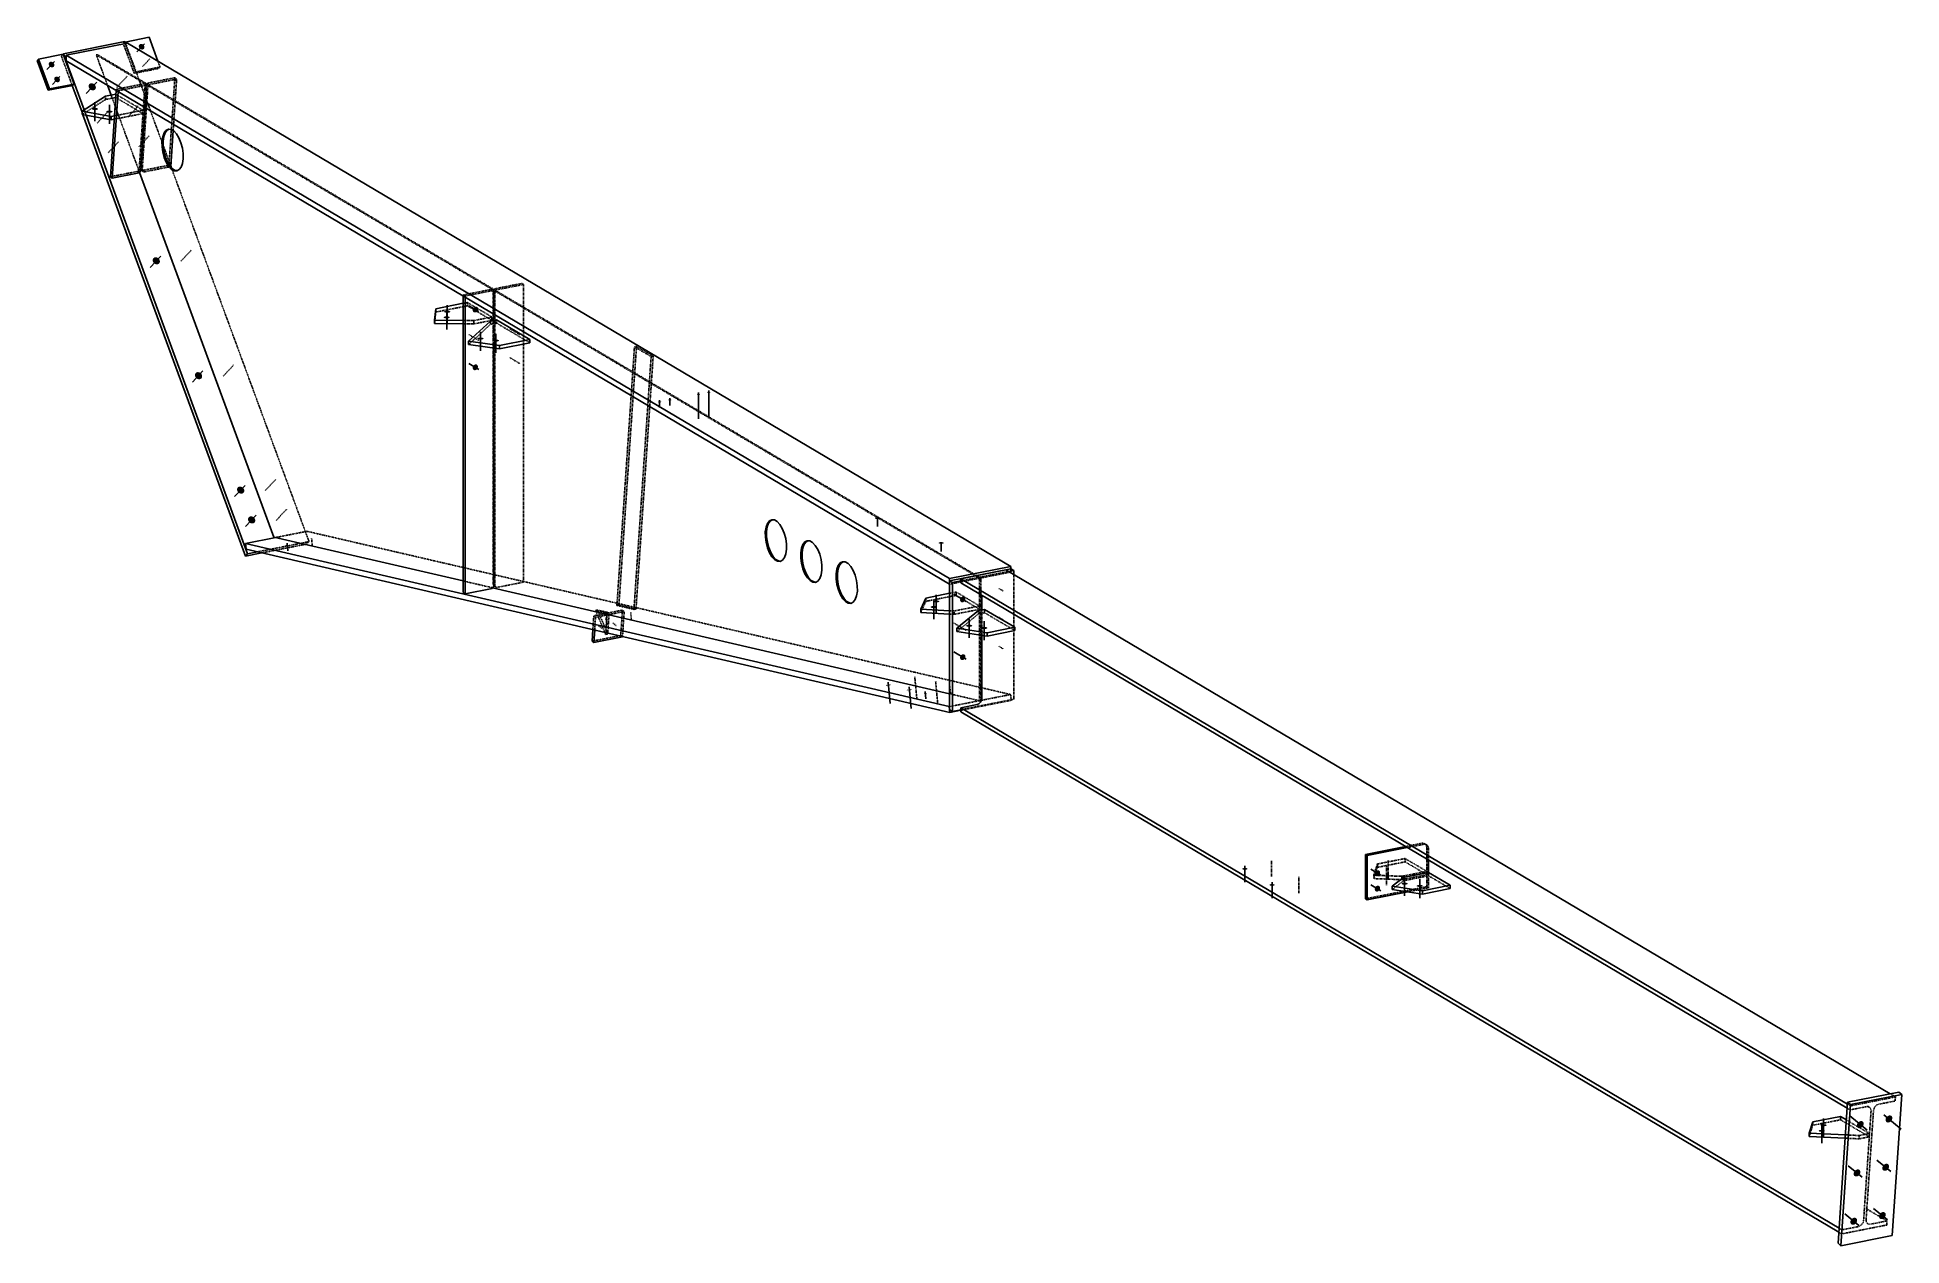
# Model space of a CAD drawing. Header units: millimetres. Extents: x 20 to 109594, y 16 to 5254.
# Drawn here: x 32160 to 40050, y 140 to 5254 of the extents above; entities that cross this region are included whole.
import ezdxf

# ---------------------------------------------------------------- set-up
doc = ezdxf.new("R2010")
doc.units = ezdxf.units.MM
doc.linetypes.add('DXK_LINE_DOT2', pattern=[3.9198, 1.9599, -1.9599])
doc.layers.add('STÅL', color=7, linetype='Continuous')

msp = doc.modelspace()

# ---------------------------------------------------------------- hatches: boundary and pattern name
at = {"layer": 'STÅL', "linetype": 'Continuous'}
for color, points in [(96, [(32593.9, 5205.7), (32592.1, 5207.7), (32590.7, 5210), (32589.7, 5212.4), (32589.3, 5214.9), (32589.4, 5217.3), (32590, 5219.6), (32591.1, 5221.6), (32592.7, 5223.3), (32594.6, 5224.5), (32596.8, 5225.3), (32599.2, 5225.5), (32601.8, 5225.3), (32604.2, 5224.5), (32606.6, 5223.2), (32608.8, 5221.6), (32610.6, 5219.5), (32612, 5217.3), (32612.9, 5214.8), (32613.4, 5212.3), (32613.3, 5209.9), (32612.7, 5207.6), (32611.6, 5205.6), (32610, 5204), (32608.1, 5202.7), (32605.8, 5202), (32603.4, 5201.7), (32600.9, 5202), (32598.4, 5202.8), (32596, 5204)]), (96, [(32212.9, 5130.4), (32211, 5132.5), (32209.6, 5134.7), (32208.7, 5137.2), (32208.3, 5139.7), (32208.3, 5142.1), (32209, 5144.4), (32210.1, 5146.4), (32211.6, 5148), (32213.5, 5149.3), (32215.8, 5150), (32218.2, 5150.3), (32220.7, 5150), (32223.2, 5149.2), (32225.6, 5148), (32227.7, 5146.3), (32229.5, 5144.3), (32230.9, 5142), (32231.9, 5139.6), (32232.3, 5137.1), (32232.2, 5134.7), (32231.6, 5132.4), (32230.5, 5130.4), (32229, 5128.7), (32227, 5127.5), (32224.8, 5126.7), (32222.4, 5126.5), (32219.9, 5126.7), (32217.4, 5127.5), (32215, 5128.8)]), (96, [(32236.1, 5067.4), (32234.2, 5069.4), (32232.8, 5071.7), (32231.9, 5074.2), (32231.4, 5076.7), (32231.5, 5079.1), (32232.1, 5081.4), (32233.3, 5083.4), (32234.8, 5085), (32236.7, 5086.3), (32239, 5087), (32241.4, 5087.3), (32243.9, 5087), (32246.4, 5086.2), (32248.8, 5085), (32250.9, 5083.3), (32252.7, 5081.3), (32254.1, 5079), (32255.1, 5076.6), (32255.5, 5074.1), (32255.4, 5071.7), (32254.8, 5069.4), (32253.7, 5067.4), (32252.1, 5065.7), (32250.2, 5064.5), (32248, 5063.7), (32245.6, 5063.5), (32243.1, 5063.7), (32240.6, 5064.5), (32238.2, 5065.8)]), (96, [(32382.9, 5033.9), (32380.6, 5036.4), (32378.8, 5039.3), (32377.6, 5042.4), (32377.1, 5045.6), (32377.2, 5048.7), (32378, 5051.5), (32379.4, 5054.1), (32381.3, 5056.2), (32383.8, 5057.8), (32386.6, 5058.7), (32389.7, 5059.1), (32392.9, 5058.7), (32396.1, 5057.7), (32399.1, 5056.1), (32401.8, 5054), (32404.1, 5051.5), (32405.9, 5048.6), (32407.1, 5045.5), (32407.6, 5042.3), (32407.5, 5039.2), (32406.7, 5036.3), (32405.3, 5033.8), (32403.4, 5031.7), (32400.9, 5030.1), (32398.1, 5029.1), (32395, 5028.8), (32391.8, 5029.2), (32388.7, 5030.2), (32385.6, 5031.7)]), (96, [(32403.6, 4945.9), (32400.9, 4946), (32398.3, 4946.3), (32395.9, 4946.8), (32393.9, 4947.4), (32392.3, 4948.2), (32391.2, 4949), (32390.6, 4949.9), (32390.6, 4950.9), (32391.2, 4951.8), (32392.3, 4952.6), (32393.9, 4953.4), (32395.9, 4954), (32398.3, 4954.5), (32400.9, 4954.7), (32403.6, 4954.8), (32406.3, 4954.7), (32408.9, 4954.5), (32411.2, 4954), (32413.2, 4953.4), (32414.8, 4952.6), (32415.9, 4951.8), (32416.5, 4950.9), (32416.5, 4949.9), (32415.9, 4949), (32414.8, 4948.2), (32413.2, 4947.4), (32411.2, 4946.8), (32408.9, 4946.3), (32406.3, 4946)]), (96, [(32465.3, 4934.7), (32462.6, 4934.8), (32460, 4935), (32457.7, 4935.5), (32455.6, 4936.1), (32454, 4936.9), (32452.9, 4937.7), (32452.4, 4938.6), (32452.4, 4939.6), (32452.9, 4940.5), (32454, 4941.3), (32455.6, 4942.1), (32457.7, 4942.7), (32460, 4943.2), (32462.6, 4943.5), (32465.3, 4943.5), (32468, 4943.5), (32470.6, 4943.2), (32472.9, 4942.7), (32475, 4942.1), (32476.6, 4941.3), (32477.7, 4940.5), (32478.2, 4939.6), (32478.2, 4938.6), (32477.7, 4937.7), (32476.6, 4936.9), (32475, 4936.1), (32472.9, 4935.5), (32470.6, 4935), (32468, 4934.8)]), (96, [(32653.9, 4297.6), (32651.6, 4300.2), (32649.9, 4303.1), (32648.7, 4306.2), (32648.1, 4309.3), (32648.2, 4312.4), (32649, 4315.3), (32650.4, 4317.8), (32652.4, 4320), (32654.8, 4321.5), (32657.6, 4322.5), (32660.7, 4322.8), (32663.9, 4322.5), (32667.1, 4321.5), (32670.1, 4319.9), (32672.8, 4317.8), (32675.1, 4315.2), (32676.9, 4312.3), (32678.1, 4309.2), (32678.6, 4306.1), (32678.5, 4303), (32677.7, 4300.1), (32676.3, 4297.5), (32674.4, 4295.4), (32671.9, 4293.9), (32669.1, 4292.9), (32666, 4292.6), (32662.8, 4292.9), (32659.7, 4293.9), (32656.7, 4295.5)]), (96, [(34004.4, 4107), (34006, 4109.2), (34007.9, 4111.1), (34010, 4112.6), (34012.3, 4113.6), (34014.7, 4114), (34017, 4113.9), (34019.1, 4113.3), (34021, 4112.2), (34022.6, 4110.6), (34023.8, 4108.6), (34024.5, 4106.3), (34024.8, 4103.9), (34024.5, 4101.3), (34023.8, 4098.7), (34022.6, 4096.2), (34021, 4094), (34019.1, 4092.2), (34017, 4090.7), (34014.7, 4089.7), (34012.3, 4089.3), (34010, 4089.3), (34007.9, 4090), (34006, 4091.1), (34004.4, 4092.7), (34003.2, 4094.6), (34002.5, 4096.9), (34002.2, 4099.4), (34002.5, 4102), (34003.2, 4104.6)]), (96, [(33892.3, 4064), (33889.6, 4064.1), (33887, 4064.4), (33884.7, 4064.9), (33882.6, 4065.5), (33881, 4066.3), (33879.9, 4067.1), (33879.4, 4068), (33879.4, 4068.9), (33879.9, 4069.9), (33881, 4070.7), (33882.6, 4071.5), (33884.7, 4072.1), (33887, 4072.5), (33889.6, 4072.8), (33892.3, 4072.9), (33895, 4072.8), (33897.6, 4072.5), (33899.9, 4072.1), (33902, 4071.5), (33903.6, 4070.7), (33904.7, 4069.9), (33905.2, 4068.9), (33905.2, 4068), (33904.7, 4067.1), (33903.6, 4066.3), (33902, 4065.5), (33899.9, 4064.9), (33897.6, 4064.4), (33895, 4064.1)]), (96, [(33894.6, 4088), (33891.9, 4088.1), (33889.3, 4088.3), (33886.9, 4088.8), (33884.9, 4089.4), (33883.3, 4090.2), (33882.2, 4091), (33881.6, 4091.9), (33881.6, 4092.9), (33882.2, 4093.8), (33883.3, 4094.6), (33884.9, 4095.4), (33886.9, 4096), (33889.3, 4096.5), (33891.9, 4096.8), (33894.6, 4096.9), (33897.3, 4096.8), (33899.9, 4096.5), (33902.2, 4096), (33904.2, 4095.4), (33905.8, 4094.6), (33906.9, 4093.8), (33907.5, 4092.9), (33907.5, 4091.9), (33906.9, 4091), (33905.8, 4090.2), (33904.2, 4089.4), (33902.2, 4088.8), (33899.9, 4088.3), (33897.3, 4088.1)]), (96, [(34035.5, 3974.4), (34032.8, 3974.5), (34030.2, 3974.8), (34027.9, 3975.3), (34025.9, 3975.9), (34024.3, 3976.7), (34023.1, 3977.5), (34022.6, 3978.4), (34022.6, 3979.4), (34023.1, 3980.3), (34024.3, 3981.1), (34025.9, 3981.9), (34027.9, 3982.5), (34030.2, 3983), (34032.8, 3983.2), (34035.5, 3983.3), (34038.2, 3983.2), (34040.8, 3983), (34043.2, 3982.5), (34045.2, 3981.9), (34046.8, 3981.1), (34047.9, 3980.3), (34048.4, 3979.4), (34048.4, 3978.4), (34047.9, 3977.5), (34046.8, 3976.7), (34045.2, 3975.9), (34043.2, 3975.3), (34040.8, 3974.8), (34038.2, 3974.5)]), (96, [(34100.8, 3965.8), (34098.1, 3965.9), (34095.5, 3966.2), (34093.2, 3966.7), (34091.2, 3967.3), (34089.6, 3968), (34088.4, 3968.9), (34087.9, 3969.8), (34087.9, 3970.7), (34088.4, 3971.6), (34089.6, 3972.5), (34091.2, 3973.2), (34093.2, 3973.9), (34095.5, 3974.3), (34098.1, 3974.6), (34100.8, 3974.7), (34103.5, 3974.6), (34106.1, 3974.3), (34108.5, 3973.9), (34110.5, 3973.2), (34112.1, 3972.5), (34113.2, 3971.6), (34113.7, 3970.7), (34113.7, 3969.8), (34113.2, 3968.9), (34112.1, 3968), (34110.5, 3967.3), (34108.5, 3966.7), (34106.1, 3966.2), (34103.5, 3965.9)]), (96, [(34004.4, 3862.7), (34006, 3864.9), (34007.9, 3866.8), (34010, 3868.3), (34012.3, 3869.2), (34014.7, 3869.7), (34017, 3869.6), (34019.1, 3869), (34021, 3867.9), (34022.6, 3866.3), (34023.8, 3864.3), (34024.5, 3862), (34024.8, 3859.5), (34024.5, 3856.9), (34023.8, 3854.4), (34022.6, 3851.9), (34021, 3849.7), (34019.1, 3847.8), (34017, 3846.4), (34014.7, 3845.4), (34012.3, 3844.9), (34010, 3845), (34007.9, 3845.6), (34006, 3846.8), (34004.4, 3848.3), (34003.2, 3850.3), (34002.5, 3852.6), (34002.2, 3855.1), (34002.5, 3857.7), (34003.2, 3860.3)]), (96, [(32832.9, 3811.6), (32830.6, 3814.1), (32828.8, 3817), (32827.6, 3820.1), (32827, 3823.3), (32827.1, 3826.4), (32827.9, 3829.3), (32829.3, 3831.8), (32831.3, 3833.9), (32833.7, 3835.5), (32836.5, 3836.5), (32839.6, 3836.8), (32842.8, 3836.4), (32846, 3835.5), (32849, 3833.9), (32851.7, 3831.7), (32854, 3829.2), (32855.8, 3826.3), (32857, 3823.2), (32857.5, 3820), (32857.4, 3817), (32856.6, 3814.1), (32855.2, 3811.5), (32853.3, 3809.4), (32850.8, 3807.8), (32848, 3806.9), (32844.9, 3806.6), (32841.7, 3806.9), (32838.6, 3807.9), (32835.6, 3809.5)]), (4, [(34793.3, 3708.1), (34791.9, 3708.1), (34790.5, 3708.3), (34789.2, 3708.5), (34788.1, 3708.9), (34787.2, 3709.3), (34786.7, 3709.7), (34786.3, 3710.2), (34786.3, 3710.7), (34786.7, 3711.2), (34787.2, 3711.7), (34788.1, 3712.1), (34789.2, 3712.4), (34790.5, 3712.7), (34791.9, 3712.8), (34793.3, 3712.9), (34794.8, 3712.8), (34796.2, 3712.7), (34797.4, 3712.4), (34798.5, 3712.1), (34799.4, 3711.7), (34800, 3711.2), (34800.3, 3710.7), (34800.3, 3710.2), (34800, 3709.7), (34799.4, 3709.3), (34798.5, 3708.9), (34797.4, 3708.5), (34796.2, 3708.3), (34794.8, 3708.1)]), (4, [(34836.6, 3716.6), (34835.2, 3716.7), (34833.8, 3716.8), (34832.5, 3717.1), (34831.4, 3717.4), (34830.5, 3717.8), (34830, 3718.3), (34829.6, 3718.8), (34829.6, 3719.3), (34830, 3719.8), (34830.5, 3720.2), (34831.4, 3720.6), (34832.5, 3721), (34833.8, 3721.2), (34835.2, 3721.4), (34836.6, 3721.4), (34838.1, 3721.4), (34839.5, 3721.2), (34840.7, 3721), (34841.8, 3720.6), (34842.7, 3720.2), (34843.3, 3719.8), (34843.6, 3719.3), (34843.6, 3718.8), (34843.3, 3718.3), (34842.7, 3717.8), (34841.8, 3717.4), (34840.7, 3717.1), (34839.5, 3716.8), (34838.1, 3716.7)]), (4, [(34957.9, 3740.6), (34956.4, 3740.6), (34955, 3740.8), (34953.7, 3741), (34952.7, 3741.4), (34951.8, 3741.8), (34951.2, 3742.2), (34950.9, 3742.7), (34950.9, 3743.2), (34951.2, 3743.7), (34951.8, 3744.2), (34952.7, 3744.6), (34953.7, 3744.9), (34955, 3745.2), (34956.4, 3745.3), (34957.9, 3745.4), (34959.3, 3745.3), (34960.7, 3745.2), (34962, 3744.9), (34963.1, 3744.6), (34963.9, 3744.2), (34964.5, 3743.7), (34964.8, 3743.2), (34964.8, 3742.7), (34964.5, 3742.2), (34963.9, 3741.8), (34963.1, 3741.4), (34962, 3741), (34960.7, 3740.8), (34959.3, 3740.6)]), (4, [(35001.2, 3749.1), (34999.7, 3749.2), (34998.3, 3749.3), (34997, 3749.6), (34996, 3749.9), (34995.1, 3750.3), (34994.5, 3750.8), (34994.2, 3751.3), (34994.2, 3751.8), (34994.5, 3752.3), (34995.1, 3752.7), (34996, 3753.1), (34997, 3753.5), (34998.3, 3753.7), (34999.7, 3753.9), (35001.2, 3753.9), (35002.6, 3753.9), (35004, 3753.7), (35005.3, 3753.5), (35006.4, 3753.1), (35007.2, 3752.7), (35007.8, 3752.3), (35008.1, 3751.8), (35008.1, 3751.3), (35007.8, 3750.8), (35007.2, 3750.3), (35006.4, 3749.9), (35005.3, 3749.6), (35004, 3749.3), (35002.6, 3749.2)]), (96, [(33011.1, 3327.4), (33008.8, 3329.9), (33007, 3332.8), (33005.8, 3335.9), (33005.3, 3339.1), (33005.4, 3342.2), (33006.1, 3345), (33007.5, 3347.6), (33009.5, 3349.7), (33012, 3351.3), (33014.8, 3352.2), (33017.9, 3352.6), (33021, 3352.2), (33024.2, 3351.2), (33027.2, 3349.6), (33029.9, 3347.5), (33032.2, 3345), (33034, 3342.1), (33035.2, 3339), (33035.8, 3335.8), (33035.7, 3332.7), (33034.9, 3329.8), (33033.5, 3327.3), (33031.5, 3325.2), (33029.1, 3323.6), (33026.2, 3322.6), (33023.2, 3322.3), (33020, 3322.7), (33016.8, 3323.6), (33013.8, 3325.2)]), (96, [(33057.5, 3201.3), (33055.2, 3203.9), (33053.4, 3206.8), (33052.2, 3209.9), (33051.6, 3213.1), (33051.7, 3216.1), (33052.5, 3219), (33053.9, 3221.6), (33055.9, 3223.7), (33058.3, 3225.3), (33061.2, 3226.2), (33064.2, 3226.5), (33067.4, 3226.2), (33070.6, 3225.2), (33073.6, 3223.6), (33076.3, 3221.5), (33078.6, 3218.9), (33080.4, 3216.1), (33081.6, 3213), (33082.2, 3209.8), (33082.1, 3206.7), (33081.3, 3203.8), (33079.9, 3201.3), (33077.9, 3199.2), (33075.5, 3197.6), (33072.6, 3196.6), (33069.6, 3196.3), (33066.4, 3196.7), (33063.2, 3197.6), (33060.2, 3199.2)]), (96, [(35716, 3214.9), (35713.7, 3215), (35711.5, 3215.2), (35709.5, 3215.6), (35707.8, 3216.1), (35706.4, 3216.8), (35705.5, 3217.5), (35705, 3218.2), (35705, 3219), (35705.5, 3219.8), (35706.4, 3220.5), (35707.8, 3221.2), (35709.5, 3221.7), (35711.5, 3222.1), (35713.7, 3222.3), (35716, 3222.4), (35718.2, 3222.3), (35720.4, 3222.1), (35722.4, 3221.7), (35724.1, 3221.2), (35725.5, 3220.5), (35726.4, 3219.8), (35726.9, 3219), (35726.9, 3218.2), (35726.4, 3217.5), (35725.5, 3216.8), (35724.1, 3216.1), (35722.4, 3215.6), (35720.4, 3215.2), (35718.2, 3215)]), (96, [(33217.7, 3103.2), (33216.2, 3103.1), (33214.9, 3103.1), (33213.6, 3103.1), (33212.5, 3103.1), (33211.6, 3103.3), (33211, 3103.5), (33210.7, 3103.7), (33210.6, 3104), (33210.9, 3104.3), (33211.5, 3104.6), (33212.3, 3104.8), (33213.4, 3105.1), (33214.6, 3105.4), (33216, 3105.6), (33217.5, 3105.8), (33218.9, 3105.9), (33220.3, 3105.9), (33221.6, 3105.9), (33222.7, 3105.8), (33223.5, 3105.7), (33224.2, 3105.5), (33224.5, 3105.3), (33224.5, 3105), (33224.2, 3104.7), (33223.7, 3104.4), (33222.8, 3104.1), (33221.8, 3103.9), (33220.5, 3103.6), (33219.1, 3103.4)]), (96, [(35985.2, 3110.1), (35983, 3110.2), (35980.8, 3110.4), (35978.8, 3110.8), (35977.1, 3111.3), (35975.7, 3112), (35974.8, 3112.7), (35974.3, 3113.4), (35974.3, 3114.2), (35974.8, 3115), (35975.7, 3115.7), (35977.1, 3116.4), (35978.8, 3116.9), (35980.8, 3117.3), (35983, 3117.5), (35985.2, 3117.6), (35987.5, 3117.5), (35989.7, 3117.3), (35991.7, 3116.9), (35993.4, 3116.4), (35994.8, 3115.7), (35995.7, 3115), (35996.2, 3114.2), (35996.2, 3113.4), (35995.7, 3112.7), (35994.8, 3112), (35993.4, 3111.3), (35991.7, 3110.8), (35989.7, 3110.4), (35987.5, 3110.2)]), (96, [(35953.3, 2838.4), (35950.6, 2838.4), (35948, 2838.7), (35945.7, 2839.2), (35943.6, 2839.8), (35942, 2840.6), (35940.9, 2841.4), (35940.4, 2842.3), (35940.4, 2843.3), (35940.9, 2844.2), (35942, 2845), (35943.6, 2845.8), (35945.7, 2846.4), (35948, 2846.9), (35950.6, 2847.1), (35953.3, 2847.2), (35956, 2847.1), (35958.6, 2846.9), (35960.9, 2846.4), (35963, 2845.8), (35964.6, 2845), (35965.7, 2844.2), (35966.2, 2843.3), (35966.2, 2842.3), (35965.7, 2841.4), (35964.6, 2840.6), (35963, 2839.8), (35960.9, 2839.2), (35958.6, 2838.7), (35956, 2838.4)]), (96, [(35964.1, 2862), (35961.4, 2862.1), (35958.8, 2862.4), (35956.5, 2862.9), (35954.5, 2863.5), (35952.9, 2864.2), (35951.8, 2865.1), (35951.2, 2866), (35951.2, 2866.9), (35951.8, 2867.8), (35952.9, 2868.7), (35954.5, 2869.4), (35956.5, 2870), (35958.8, 2870.5), (35961.4, 2870.8), (35964.1, 2870.9), (35966.8, 2870.8), (35969.4, 2870.5), (35971.8, 2870), (35973.8, 2869.4), (35975.4, 2868.7), (35976.5, 2867.8), (35977, 2866.9), (35977, 2866), (35976.5, 2865.1), (35975.4, 2864.2), (35973.8, 2863.5), (35971.8, 2862.9), (35969.4, 2862.4), (35966.8, 2862.1)]), (96, [(36067.1, 2880.3), (36068.7, 2882.5), (36070.6, 2884.4), (36072.7, 2885.9), (36075, 2886.8), (36077.4, 2887.3), (36079.7, 2887.2), (36081.8, 2886.6), (36083.7, 2885.5), (36085.3, 2883.9), (36086.5, 2881.9), (36087.2, 2879.6), (36087.4, 2877.1), (36087.2, 2874.5), (36086.5, 2872), (36085.3, 2869.5), (36083.7, 2867.3), (36081.8, 2865.4), (36079.7, 2864), (36077.4, 2863), (36075, 2862.5), (36072.7, 2862.6), (36070.6, 2863.2), (36068.6, 2864.4), (36067.1, 2866), (36065.9, 2867.9), (36065.2, 2870.2), (36064.9, 2872.7), (36065.2, 2875.3), (36065.9, 2877.9)]), (96, [(34568.1, 2790), (34566.6, 2789.9), (34565.2, 2789.8), (34564, 2789.8), (34562.9, 2789.9), (34562, 2790), (34561.4, 2790.2), (34561, 2790.5), (34561, 2790.7), (34561.3, 2791), (34561.9, 2791.3), (34562.7, 2791.6), (34563.8, 2791.9), (34565, 2792.2), (34566.4, 2792.4), (34567.8, 2792.5), (34569.3, 2792.7), (34570.7, 2792.7), (34572, 2792.7), (34573.1, 2792.6), (34573.9, 2792.5), (34574.6, 2792.3), (34574.9, 2792.1), (34574.9, 2791.8), (34574.6, 2791.5), (34574.1, 2791.2), (34573.2, 2790.9), (34572.2, 2790.6), (34570.9, 2790.4), (34569.5, 2790.2)]), (96, [(36103.4, 2759.2), (36100.7, 2759.3), (36098.1, 2759.6), (36095.8, 2760), (36093.8, 2760.7), (36092.2, 2761.4), (36091.1, 2762.3), (36090.5, 2763.2), (36090.5, 2764.1), (36091.1, 2765), (36092.2, 2765.9), (36093.8, 2766.6), (36095.8, 2767.2), (36098.1, 2767.7), (36100.7, 2768), (36103.4, 2768.1), (36106.1, 2768), (36108.7, 2767.7), (36111.1, 2767.2), (36113.1, 2766.6), (36114.7, 2765.9), (36115.8, 2765), (36116.4, 2764.1), (36116.4, 2763.2), (36115.8, 2762.3), (36114.7, 2761.4), (36113.1, 2760.7), (36111.1, 2760), (36108.7, 2759.6), (36106.1, 2759.3)]), (96, [(36167.6, 2749.6), (36164.9, 2749.7), (36162.3, 2750), (36159.9, 2750.5), (36157.9, 2751.1), (36156.3, 2751.8), (36155.2, 2752.7), (36154.6, 2753.6), (36154.6, 2754.5), (36155.2, 2755.4), (36156.3, 2756.3), (36157.9, 2757), (36159.9, 2757.6), (36162.3, 2758.1), (36164.9, 2758.4), (36167.6, 2758.5), (36170.3, 2758.4), (36172.9, 2758.1), (36175.2, 2757.6), (36177.2, 2757), (36178.8, 2756.3), (36179.9, 2755.4), (36180.5, 2754.5), (36180.5, 2753.6), (36179.9, 2752.7), (36178.8, 2751.8), (36177.2, 2751.1), (36175.2, 2750.5), (36172.9, 2750), (36170.3, 2749.7)]), (96, [(36067.1, 2636), (36068.7, 2638.2), (36070.6, 2640.1), (36072.7, 2641.5), (36075, 2642.5), (36077.4, 2643), (36079.7, 2642.9), (36081.8, 2642.3), (36083.7, 2641.2), (36085.3, 2639.6), (36086.5, 2637.6), (36087.2, 2635.3), (36087.4, 2632.8), (36087.2, 2630.2), (36086.5, 2627.7), (36085.3, 2625.2), (36083.7, 2623), (36081.8, 2621.1), (36079.7, 2619.7), (36077.4, 2618.7), (36075, 2618.2), (36072.7, 2618.3), (36070.6, 2618.9), (36068.6, 2620), (36067.1, 2621.6), (36065.9, 2623.6), (36065.2, 2625.9), (36064.9, 2628.4), (36065.2, 2631), (36065.9, 2633.6)]), (4, [(35761.9, 2510.5), (35759.6, 2510.3), (35757.4, 2510.3), (35755.4, 2510.3), (35753.7, 2510.4), (35752.3, 2510.6), (35751.4, 2510.9), (35750.8, 2511.3), (35750.8, 2511.7), (35751.2, 2512.1), (35752.1, 2512.6), (35753.4, 2513.1), (35755.1, 2513.5), (35757.1, 2513.9), (35759.2, 2514.2), (35761.5, 2514.5), (35763.8, 2514.7), (35766, 2514.8), (35768, 2514.7), (35769.7, 2514.6), (35771.1, 2514.4), (35772.1, 2514.1), (35772.6, 2513.8), (35772.6, 2513.4), (35772.2, 2512.9), (35771.3, 2512.4), (35770, 2512), (35768.3, 2511.5), (35766.3, 2511.1), (35764.2, 2510.8)]), (4, [(35850.3, 2490), (35848, 2489.8), (35845.8, 2489.8), (35843.8, 2489.8), (35842.1, 2489.9), (35840.7, 2490.1), (35839.7, 2490.4), (35839.2, 2490.8), (35839.2, 2491.2), (35839.6, 2491.6), (35840.5, 2492.1), (35841.8, 2492.6), (35843.5, 2493), (35845.5, 2493.4), (35847.6, 2493.7), (35849.9, 2494), (35852.2, 2494.2), (35854.4, 2494.3), (35856.4, 2494.2), (35858.1, 2494.1), (35859.5, 2493.9), (35860.5, 2493.6), (35861, 2493.3), (35861, 2492.8), (35860.6, 2492.4), (35859.7, 2491.9), (35858.4, 2491.5), (35856.7, 2491), (35854.7, 2490.6), (35852.6, 2490.3)]), (96, [(35918.5, 2476.8), (35917, 2476.7), (35915.6, 2476.6), (35914.4, 2476.6), (35913.3, 2476.7), (35912.4, 2476.8), (35911.8, 2477), (35911.4, 2477.2), (35911.4, 2477.5), (35911.7, 2477.8), (35912.3, 2478.1), (35913.1, 2478.4), (35914.2, 2478.7), (35915.4, 2478.9), (35916.8, 2479.1), (35918.2, 2479.3), (35919.7, 2479.4), (35921.1, 2479.5), (35922.3, 2479.5), (35923.4, 2479.4), (35924.3, 2479.3), (35924.9, 2479.1), (35925.3, 2478.8), (35925.3, 2478.6), (35925, 2478.3), (35924.4, 2478), (35923.6, 2477.7), (35922.5, 2477.4), (35921.3, 2477.1), (35919.9, 2476.9)]), (4, [(37270.3, 1731), (37268, 1731.1), (37265.8, 1731.4), (37263.8, 1731.7), (37262.1, 1732.3), (37260.8, 1732.9), (37259.8, 1733.6), (37259.4, 1734.4), (37259.4, 1735.2), (37259.8, 1736), (37260.8, 1736.7), (37262.1, 1737.3), (37263.8, 1737.8), (37265.8, 1738.2), (37268, 1738.5), (37270.3, 1738.6), (37272.6, 1738.5), (37274.8, 1738.2), (37276.8, 1737.8), (37278.5, 1737.3), (37279.8, 1736.7), (37280.8, 1736), (37281.2, 1735.2), (37281.2, 1734.4), (37280.8, 1733.6), (37279.8, 1732.9), (37278.5, 1732.3), (37276.8, 1731.7), (37274.8, 1731.4), (37272.6, 1731.1)]), (4, [(37385.3, 1662.9), (37383, 1663), (37380.8, 1663.2), (37378.8, 1663.6), (37377.1, 1664.1), (37375.8, 1664.8), (37374.8, 1665.5), (37374.4, 1666.3), (37374.4, 1667.1), (37374.8, 1667.8), (37375.8, 1668.5), (37377.1, 1669.2), (37378.8, 1669.7), (37380.8, 1670.1), (37383, 1670.3), (37385.3, 1670.4), (37387.6, 1670.3), (37389.8, 1670.1), (37391.8, 1669.7), (37393.5, 1669.2), (37394.8, 1668.5), (37395.8, 1667.8), (37396.2, 1667.1), (37396.2, 1666.3), (37395.8, 1665.5), (37394.8, 1664.8), (37393.5, 1664.1), (37391.8, 1663.6), (37389.8, 1663.2), (37387.6, 1663)]), (4, [(37822.1, 1722.2), (37823.7, 1724.4), (37825.6, 1726.3), (37827.7, 1727.7), (37830, 1728.7), (37832.4, 1729.2), (37834.7, 1729.1), (37836.8, 1728.5), (37838.7, 1727.4), (37840.3, 1725.8), (37841.5, 1723.8), (37842.2, 1721.5), (37842.5, 1719), (37842.2, 1716.4), (37841.5, 1713.9), (37840.3, 1711.4), (37838.7, 1709.2), (37836.8, 1707.3), (37834.7, 1705.9), (37832.4, 1704.9), (37830, 1704.4), (37827.7, 1704.5), (37825.6, 1705.1), (37823.7, 1706.2), (37822.1, 1707.8), (37820.9, 1709.8), (37820.2, 1712.1), (37819.9, 1714.6), (37820.2, 1717.2), (37820.9, 1719.8)]), (4, [(37822.1, 1656.4), (37823.7, 1658.6), (37825.6, 1660.5), (37827.7, 1662), (37830, 1662.9), (37832.4, 1663.4), (37834.7, 1663.3), (37836.8, 1662.7), (37838.7, 1661.6), (37840.3, 1660), (37841.5, 1658), (37842.2, 1655.7), (37842.5, 1653.2), (37842.2, 1650.6), (37841.5, 1648.1), (37840.3, 1645.6), (37838.7, 1643.4), (37836.8, 1641.6), (37834.7, 1640.1), (37832.4, 1639.1), (37830, 1638.6), (37827.7, 1638.7), (37825.6, 1639.3), (37823.7, 1640.5), (37822.1, 1642.1), (37820.9, 1644), (37820.2, 1646.3), (37819.9, 1648.8), (37820.2, 1651.4), (37820.9, 1654)]), (96, [(37946, 1667.6), (37943.3, 1667.7), (37940.8, 1668), (37938.4, 1668.5), (37936.4, 1669.1), (37934.8, 1669.9), (37933.7, 1670.7), (37933.1, 1671.6), (37933.1, 1672.5), (37933.7, 1673.5), (37934.8, 1674.3), (37936.4, 1675.1), (37938.4, 1675.7), (37940.8, 1676.1), (37943.3, 1676.4), (37946, 1676.5), (37948.8, 1676.4), (37951.3, 1676.1), (37953.7, 1675.7), (37955.7, 1675.1), (37957.3, 1674.3), (37958.4, 1673.5), (37959, 1672.5), (37959, 1671.6), (37958.4, 1670.7), (37957.3, 1669.9), (37955.7, 1669.1), (37953.7, 1668.5), (37951.3, 1668), (37948.8, 1667.7)]), (96, [(38010.2, 1658), (38007.5, 1658.1), (38004.9, 1658.4), (38002.5, 1658.9), (38000.5, 1659.5), (37998.9, 1660.3), (37997.8, 1661.1), (37997.3, 1662), (37997.3, 1663), (37997.8, 1663.9), (37998.9, 1664.7), (38000.5, 1665.5), (38002.5, 1666.1), (38004.9, 1666.6), (38007.5, 1666.8), (38010.2, 1666.9), (38012.9, 1666.8), (38015.5, 1666.6), (38017.8, 1666.1), (38019.9, 1665.5), (38021.4, 1664.7), (38022.6, 1663.9), (38023.1, 1663), (38023.1, 1662), (38022.6, 1661.1), (38021.4, 1660.3), (38019.9, 1659.5), (38017.8, 1658.9), (38015.5, 1658.4), (38012.9, 1658.1)]), (96, [(39719.4, 645.5), (39716.7, 645.6), (39714.1, 645.9), (39711.8, 646.4), (39709.7, 647), (39708.1, 647.7), (39707, 648.6), (39706.5, 649.5), (39706.5, 650.4), (39707, 651.3), (39708.1, 652.2), (39709.7, 652.9), (39711.8, 653.6), (39714.1, 654), (39716.7, 654.3), (39719.4, 654.4), (39722.1, 654.3), (39724.7, 654), (39727, 653.6), (39729.1, 652.9), (39730.7, 652.2), (39731.8, 651.3), (39732.3, 650.4), (39732.3, 649.5), (39731.8, 648.6), (39730.7, 647.7), (39729.1, 647), (39727, 646.4), (39724.7, 645.9), (39722.1, 645.6)]), (96, [(39864.9, 660.4), (39867.3, 662.9), (39870, 664.9), (39872.9, 666.4), (39875.9, 667.2), (39878.8, 667.4), (39881.6, 667), (39884, 665.9), (39886.1, 664.2), (39887.6, 662), (39888.6, 659.4), (39889, 656.5), (39888.7, 653.4), (39887.8, 650.2), (39886.4, 647.2), (39884.4, 644.4), (39882, 641.9), (39879.3, 639.9), (39876.4, 638.4), (39873.4, 637.6), (39870.4, 637.3), (39867.7, 637.8), (39865.2, 638.9), (39863.2, 640.6), (39861.6, 642.8), (39860.7, 645.4), (39860.3, 648.3), (39860.6, 651.4), (39861.4, 654.6), (39862.9, 657.6)]), (96, [(39986.1, 684.4), (39988.5, 686.8), (39991.2, 688.9), (39994.1, 690.3), (39997.1, 691.2), (40000.1, 691.4), (40002.8, 690.9), (40005.3, 689.8), (40007.3, 688.2), (40008.9, 686), (40009.8, 683.4), (40010.2, 680.4), (40009.9, 677.3), (40009.1, 674.2), (40007.6, 671.1), (40005.6, 668.3), (40003.2, 665.8), (40000.5, 663.8), (39997.6, 662.3), (39994.6, 661.5), (39991.7, 661.3), (39988.9, 661.7), (39986.5, 662.8), (39984.4, 664.5), (39982.9, 666.7), (39981.9, 669.3), (39981.5, 672.2), (39981.8, 675.3), (39982.7, 678.5), (39984.1, 681.5)]), (96, [(39711.6, 621.7), (39708.9, 621.8), (39706.3, 622.1), (39704, 622.6), (39701.9, 623.2), (39700.4, 623.9), (39699.2, 624.8), (39698.7, 625.7), (39698.7, 626.6), (39699.2, 627.5), (39700.4, 628.4), (39701.9, 629.1), (39704, 629.8), (39706.3, 630.2), (39708.9, 630.5), (39711.6, 630.6), (39714.3, 630.5), (39716.9, 630.2), (39719.3, 629.8), (39721.3, 629.1), (39722.9, 628.4), (39724, 627.5), (39724.5, 626.6), (39724.5, 625.7), (39724, 624.8), (39722.9, 623.9), (39721.3, 623.2), (39719.3, 622.6), (39716.9, 622.1), (39714.3, 621.8)]), (96, [(39972.2, 479.9), (39974.6, 482.4), (39977.3, 484.4), (39980.2, 485.9), (39983.2, 486.8), (39986.2, 487), (39988.9, 486.5), (39991.4, 485.4), (39993.4, 483.7), (39995, 481.5), (39995.9, 478.9), (39996.3, 476), (39996, 472.9), (39995.2, 469.8), (39993.7, 466.7), (39991.7, 463.9), (39989.3, 461.4), (39986.6, 459.4), (39983.7, 457.9), (39980.7, 457.1), (39977.8, 456.9), (39975, 457.3), (39972.6, 458.4), (39970.5, 460.1), (39969, 462.3), (39968, 464.9), (39967.7, 467.8), (39967.9, 470.9), (39968.8, 474.1), (39970.3, 477.1)]), (96, [(39851, 456), (39853.4, 458.5), (39856.1, 460.5), (39859, 462), (39862, 462.8), (39864.9, 463), (39867.7, 462.6), (39870.1, 461.5), (39872.2, 459.8), (39873.7, 457.6), (39874.7, 455), (39875.1, 452.1), (39874.8, 449), (39873.9, 445.8), (39872.5, 442.8), (39870.5, 439.9), (39868.1, 437.5), (39865.4, 435.5), (39862.5, 434), (39859.5, 433.1), (39856.5, 432.9), (39853.8, 433.4), (39851.3, 434.5), (39849.3, 436.1), (39847.7, 438.3), (39846.8, 441), (39846.4, 443.9), (39846.7, 447), (39847.6, 450.1), (39849, 453.2)]), (96, [(39837.1, 251.6), (39839.5, 254.1), (39842.2, 256.1), (39845.1, 257.5), (39848.1, 258.4), (39851, 258.6), (39853.8, 258.1), (39856.3, 257.1), (39858.3, 255.4), (39859.8, 253.2), (39860.8, 250.6), (39861.2, 247.6), (39860.9, 244.5), (39860, 241.4), (39858.6, 238.3), (39856.6, 235.5), (39854.2, 233), (39851.5, 231), (39848.6, 229.6), (39845.6, 228.7), (39842.6, 228.5), (39839.9, 228.9), (39837.4, 230), (39835.4, 231.7), (39833.9, 233.9), (39832.9, 236.5), (39832.5, 239.5), (39832.8, 242.6), (39833.7, 245.7), (39835.1, 248.8)]), (96, [(39958.3, 275.5), (39960.7, 278), (39963.4, 280), (39966.4, 281.5), (39969.3, 282.3), (39972.3, 282.5), (39975, 282.1), (39977.5, 281), (39979.5, 279.3), (39981.1, 277.1), (39982, 274.5), (39982.4, 271.6), (39982.1, 268.5), (39981.3, 265.3), (39979.8, 262.3), (39977.8, 259.5), (39975.5, 257), (39972.7, 255), (39969.8, 253.5), (39966.8, 252.6), (39963.9, 252.4), (39961.1, 252.9), (39958.7, 254), (39956.6, 255.7), (39955.1, 257.9), (39954.1, 260.5), (39953.8, 263.4), (39954, 266.5), (39954.9, 269.6), (39956.4, 272.7)])]:
    msp.add_hatch(color=color, dxfattribs=at).paths.add_polyline_path(points)

# ---------------------------------------------------------------- linework, layer by layer
at = {"layer": 'STÅL', "color": 2, "linetype": 'Continuous'}
for p, q in [((32271.1, 5184.1), (32530.9, 5235.4)), ((32541.9, 5228.9), (32282.1, 5177.6)), ((32530.9, 5235.4), (32533.9, 5227.3)), ((32531.5, 5233.6), (32633, 5253.7)), ((36280.2, 3014.4), (32541.9, 5228.9)), ((32633, 5253.7), (32670.1, 5153)), ((32159.8, 5155.3), (32165.4, 5161.3)), ((32206.1, 5029.3), (32159.8, 5155.3)), ((32165.4, 5161.3), (32269.3, 5181.9)), ((32211.8, 5035.3), (32165.4, 5161.3)), ((32268.9, 5181.8), (32271.1, 5184.1)), ((32269.3, 5181.9), (32315.7, 5055.8)), ((32271.1, 5184.1), (32358.4, 4946.9)), ((32282.1, 5177.6), (36020.4, 2963)), ((32282.1, 5177.6), (32282.1, 5154.1)), ((36020.4, 2939.6), (32282.1, 5154.1)), ((32310.1, 5049.8), (32206.1, 5029.3)), ((32315.7, 5055.8), (32211.8, 5035.3)), ((32310.1, 5049.8), (32315.7, 5055.8)), ((32456.8, 5050.6), (32472, 5009.2)), ((32206.1, 5029.3), (32211.8, 5035.3)), ((32307.6, 5049.4), (32349.1, 4936.6)), ((32353, 4926.2), (33040.6, 3058.1)), ((32367, 4923.6), (33050, 3068.1)), ((32690.4, 4832.9), (32687.5, 4813.3)), ((32687.5, 4813.3), (32687.6, 4791.2)), ((32696.2, 4848.7), (32690.4, 4832.9)), ((32692.7, 4814.3), (32695.6, 4834)), ((32692.8, 4792.2), (32692.7, 4814.3)), ((32695.6, 4834), (32701.4, 4849.7)), ((32704.4, 4859.6), (32696.2, 4848.7)), ((32701.4, 4849.7), (32709.6, 4860.6)), ((32714.6, 4864.8), (32704.4, 4859.6)), ((32709.6, 4860.6), (32717.4, 4864.6)), ((32725.9, 4864), (32714.6, 4864.8)), ((32737.6, 4857.2), (32725.9, 4864)), ((32749, 4845), (32737.6, 4857.2)), ((32759.2, 4828), (32749, 4845)), ((32767.6, 4807.6), (32759.2, 4828)), ((32687.6, 4791.2), (32690.7, 4768)), ((32690.7, 4768), (32696.7, 4745.5)), ((32695.9, 4769), (32692.8, 4792.2)), ((32701.9, 4746.5), (32695.9, 4769)), ((32696.7, 4745.5), (32705.1, 4725)), ((32710.3, 4726.1), (32701.9, 4746.5)), ((32773.6, 4785), (32767.6, 4807.6)), ((32776.7, 4761.9), (32773.6, 4785)), ((32773.9, 4720.1), (32776.8, 4739.8)), ((32776.8, 4739.8), (32776.7, 4761.9)), ((32592.6, 4681.7), (33160.5, 3138.9)), ((32705.1, 4725), (32715.3, 4708.1)), ((32720.5, 4709.1), (32710.3, 4726.1)), ((32715.3, 4708.1), (32726.7, 4695.8)), ((32731.9, 4696.9), (32720.5, 4709.1)), ((32724.6, 4709.2), (32727.3, 4701.7)), ((32726.7, 4695.8), (32738.4, 4689.1)), ((32743.6, 4690.1), (32731.9, 4696.9)), ((32738.4, 4689.1), (32749.7, 4688.3)), ((32752.1, 4689.5), (32743.6, 4690.1)), ((32749.7, 4688.3), (32759.8, 4693.5)), ((32759.8, 4693.5), (32768.1, 4704.3)), ((32768.1, 4704.3), (32773.9, 4720.1)), ((33962.7, 4158.5), (33962.7, 2903.5)), ((33970.2, 4154.1), (33970.2, 2899.1)), ((34091.4, 4082.3), (34091.4, 4055.7)), ((34091.4, 3939.1), (34091.4, 2930.5)), ((35243.8, 3180.4), (35240.8, 3160.8)), ((35240.8, 3160.8), (35240.9, 3138.7)), ((35249.6, 3196.2), (35243.8, 3180.4)), ((35246, 3161.8), (35249, 3181.5)), ((35246.1, 3139.7), (35246, 3161.8)), ((35249, 3181.5), (35254.8, 3197.2)), ((35257.8, 3207.1), (35249.6, 3196.2)), ((35254.8, 3197.2), (35263, 3208.1)), ((35267.9, 3212.3), (35257.8, 3207.1)), ((35263, 3208.1), (35270.7, 3212.1)), ((35279.2, 3211.5), (35267.9, 3212.3)), ((35291, 3204.7), (35279.2, 3211.5)), ((35302.4, 3192.5), (35291, 3204.7)), ((35312.6, 3175.5), (35302.4, 3192.5)), ((35321, 3155.1), (35312.6, 3175.5)), ((33041.4, 3111.9), (33168.7, 3137)), ((36019.2, 2421.2), (33041.4, 3111.9)), ((33043.8, 3087.4), (33041.4, 3111.9)), ((33043.8, 3087.4), (36021.5, 2396.7)), ((33160.5, 3138.9), (33962.7, 2952.9)), ((35240.9, 3138.7), (35244.1, 3115.5)), ((35244.1, 3115.5), (35250, 3093)), ((35249.3, 3116.6), (35246.1, 3139.7)), ((35255.2, 3094), (35249.3, 3116.6)), ((35250, 3093), (35258.4, 3072.5)), ((35263.6, 3073.6), (35255.2, 3094)), ((35326.9, 3132.5), (35321, 3155.1)), ((35330.1, 3109.4), (35326.9, 3132.5)), ((35327.2, 3067.6), (35330.2, 3087.3)), ((35330.2, 3087.3), (35330.1, 3109.4)), ((35393.8, 3091.6), (35390.8, 3071.9)), ((35399.6, 3107.4), (35393.8, 3091.6)), ((35396, 3073), (35399, 3092.6)), ((35399, 3092.6), (35404.8, 3108.4)), ((35407.8, 3118.2), (35399.6, 3107.4)), ((35404.8, 3108.4), (35413, 3119.3)), ((35417.9, 3123.4), (35407.8, 3118.2)), ((35413, 3119.3), (35420.7, 3123.2)), ((35429.2, 3122.6), (35417.9, 3123.4)), ((35441, 3115.9), (35429.2, 3122.6)), ((35452.4, 3103.6), (35441, 3115.9)), ((35462.6, 3086.7), (35452.4, 3103.6)), ((35471, 3066.2), (35462.6, 3086.7)), ((33040.6, 3058.1), (33110.7, 3071.9)), ((33040.6, 3058.1), (33050, 3068.1)), ((33050, 3068.1), (33091.6, 3076.3)), ((35258.4, 3072.5), (35268.6, 3055.6)), ((35273.8, 3056.6), (35263.6, 3073.6)), ((35268.6, 3055.6), (35280, 3043.3)), ((35285.2, 3044.4), (35273.8, 3056.6)), ((35280, 3043.3), (35291.8, 3036.6)), ((35297, 3037.6), (35285.2, 3044.4)), ((35291.8, 3036.6), (35303.1, 3035.8)), ((35305.5, 3037), (35297, 3037.6)), ((35303.1, 3035.8), (35313.2, 3041)), ((35313.2, 3041), (35321.4, 3051.8)), ((35321.4, 3051.8), (35327.2, 3067.6)), ((35390.8, 3071.9), (35390.9, 3049.8)), ((35390.9, 3049.8), (35394.1, 3026.7)), ((35394.1, 3026.7), (35400, 3004.1)), ((35396.1, 3050.8), (35396, 3073)), ((35399.3, 3027.7), (35396.1, 3050.8)), ((35405.2, 3005.1), (35399.3, 3027.7)), ((35400, 3004.1), (35408.4, 2983.7)), ((35413.6, 2984.7), (35405.2, 3005.1)), ((35476.9, 3043.7), (35471, 3066.2)), ((35480.1, 3020.5), (35476.9, 3043.7)), ((35477.2, 2978.8), (35480.2, 2998.4)), ((35480.2, 2998.4), (35480.1, 3020.5)), ((35543.8, 3002.7), (35540.8, 2983.1)), ((35549.6, 3018.5), (35543.8, 3002.7)), ((35546, 2984.1), (35549, 3003.7)), ((35549, 3003.7), (35554.8, 3019.5)), ((35557.8, 3029.4), (35549.6, 3018.5)), ((35554.8, 3019.5), (35563, 3030.4)), ((35567.9, 3034.6), (35557.8, 3029.4)), ((35563, 3030.4), (35570.7, 3034.4)), ((35579.2, 3033.8), (35567.9, 3034.6)), ((35591, 3027), (35579.2, 3033.8)), ((35602.4, 3014.7), (35591, 3027)), ((35612.6, 2997.8), (35602.4, 3014.7)), ((36280.2, 3014.4), (36020.4, 2963)), ((36020.4, 2953.7), (36280.2, 3005)), ((36258.1, 3000.1), (36067.5, 2962.5)), ((40000.9, 782.9), (36258.1, 3000.1)), ((36280.2, 3014.4), (36280.2, 3005)), ((36280.2, 3005), (36292.7, 2997.5)), ((34084.5, 2921.6), (33970.2, 2899.1)), ((34084.5, 2921.6), (34091.4, 2930.5)), ((34086.5, 2924.1), (36020.4, 2475.6)), ((35408.4, 2983.7), (35418.6, 2966.7)), ((35423.8, 2967.8), (35413.6, 2984.7)), ((35418.6, 2966.7), (35430, 2954.5)), ((35435.2, 2955.5), (35423.8, 2967.8)), ((35430, 2954.5), (35441.8, 2947.7)), ((35447, 2948.7), (35435.2, 2955.5)), ((35441.8, 2947.7), (35453.1, 2946.9)), ((35455.5, 2948.1), (35447, 2948.7)), ((35453.1, 2946.9), (35463.2, 2952.1)), ((35463.2, 2952.1), (35471.4, 2963)), ((35471.4, 2963), (35477.2, 2978.8)), ((35540.8, 2983.1), (35540.9, 2960.9)), ((35540.9, 2960.9), (35544.1, 2937.8)), ((35544.1, 2937.8), (35550, 2915.2)), ((35546.1, 2962), (35546, 2984.1)), ((35549.3, 2938.8), (35546.1, 2962)), ((35555.2, 2916.3), (35549.3, 2938.8)), ((35621, 2977.4), (35612.6, 2997.8)), ((35626.9, 2954.8), (35621, 2977.4)), ((35630.1, 2931.7), (35626.9, 2954.8)), ((35630.2, 2909.5), (35630.1, 2931.7)), ((36020.4, 2963), (36020.4, 2939.6)), ((36020.4, 2408.6), (36020.4, 2953.7)), ((36032.9, 2946.2), (36020.4, 2953.7)), ((36032.9, 2946.2), (36067.5, 2953.1)), ((36032.9, 2401.2), (36032.9, 2946.2)), ((39820.4, 739.3), (36067.5, 2962.5)), ((36067.5, 2962.5), (36067.5, 2944.6)), ((39819.3, 722.1), (36067.5, 2944.6)), ((36292.7, 2997.5), (36270, 2993.1)), ((36292.7, 2997.5), (36292.7, 2979.6)), ((33970.2, 2899.1), (33962.7, 2903.5)), ((35550, 2915.2), (35558.4, 2894.8)), ((35563.6, 2895.8), (35555.2, 2916.3)), ((35558.4, 2894.8), (35568.6, 2877.9)), ((35573.8, 2878.9), (35563.6, 2895.8)), ((35568.6, 2877.9), (35580, 2865.6)), ((35585.2, 2866.6), (35573.8, 2878.9)), ((35580, 2865.6), (35591.8, 2858.9)), ((35597, 2859.9), (35585.2, 2866.6)), ((35591.8, 2858.9), (35603.1, 2858)), ((35605.5, 2859.3), (35597, 2859.9)), ((35603.1, 2858), (35613.2, 2863.3)), ((35613.2, 2863.3), (35621.4, 2874.1)), ((35621.4, 2874.1), (35627.2, 2889.9)), ((35627.2, 2889.9), (35630.2, 2909.5)), ((36157.6, 2891.3), (36157.6, 2830.6)), ((36157.6, 2456.9), (36157.6, 2722.8)), ((36156, 2447.9), (36151.5, 2439.7)), ((36157.6, 2456.9), (36156, 2447.9)), ((36019.2, 2421.2), (36020.4, 2421.4)), ((36021.5, 2396.7), (36019.2, 2421.2)), ((36020.4, 2408.6), (36032.9, 2401.2)), ((36021.5, 2396.7), (36067.5, 2405.8)), ((36032.9, 2401.2), (36067.5, 2408.1)), ((36136.8, 2430.2), (36067.5, 2416.5)), ((39784.8, 214.4), (36067.5, 2416.5)), ((36067.5, 2416.5), (36067.5, 2398.7)), ((39783.6, 197.3), (36067.5, 2398.7)), ((36144.8, 2433.5), (36136.8, 2430.2)), ((36151.5, 2439.7), (36144.8, 2433.5)), ((39821, 747.3), (40037.5, 790.1)), ((40037.5, 790.1), (40049.9, 779.9)), ((39780.4, 150.2), (39821, 747.3)), ((39792.8, 140), (39833.4, 737.1)), ((39833.4, 737.1), (39821, 747.3)), ((40049.9, 779.9), (39833.4, 737.1)), ((40009.3, 182.8), (40049.9, 779.9)), ((39792.8, 140), (40009.3, 182.8)), ((39780.4, 150.2), (39792.8, 140))]:
    msp.add_line(p, q, dxfattribs=at)
at = {"layer": 'STÅL', "color": 7, "linetype": 'DXK_LINE_DOT2'}
for p, q in [((32529.1, 5233.2), (32523.5, 5227.1)), ((32569.9, 5101.1), (32523.5, 5227.1)), ((32529.1, 5233.2), (32531.5, 5233.6)), ((32575.5, 5107.1), (32529.1, 5233.2)), ((32533.9, 5227.3), (32724.6, 4709.2)), ((32261.7, 5174.1), (32268.9, 5181.8)), ((32261.7, 5174.1), (32307.6, 5049.4)), ((32409.4, 5179.2), (32414.6, 5180.2)), ((36147.7, 2964.7), (32409.4, 5179.2)), ((32409.4, 5179.2), (32456.8, 5050.6)), ((36152.9, 2965.7), (32414.6, 5180.2)), ((32670.1, 5153), (32679.4, 5127.7)), ((32569.9, 5101.1), (32673.8, 5121.7)), ((32575.5, 5107.1), (32569.9, 5101.1)), ((32575.5, 5107.1), (32679.4, 5127.7)), ((32679.4, 5127.7), (32673.8, 5121.7)), ((32472, 5009.2), (32592.6, 4681.7)), ((32349.1, 4936.6), (32353, 4926.2)), ((32358.4, 4946.9), (32367, 4923.6)), ((32727.3, 4701.7), (33309.8, 3119.4)), ((34077, 4185.9), (33962.7, 4163.3)), ((34077, 4185.9), (34084.5, 4181.4)), ((34096.1, 4189.6), (34089.1, 4180.8)), ((34210.4, 4212.2), (34096.1, 4189.6)), ((34103.6, 4185.2), (34096.1, 4189.6)), ((34096.6, 4176.3), (34103.6, 4185.2)), ((34217.9, 4207.8), (34103.6, 4185.2)), ((34210.4, 4212.2), (34217.9, 4207.8)), ((34217.9, 2948), (34217.9, 4207.8)), ((33962.7, 4163.3), (33970.2, 4158.9)), ((33962.7, 4163.3), (33962.7, 4158.5)), ((34084.5, 4181.4), (33970.2, 4158.9)), ((33970.2, 4158.9), (33970.2, 4154.1)), ((34091.4, 4175.3), (34084.5, 4181.4)), ((34096.6, 4176.3), (34089.1, 4180.8)), ((34089.1, 4180.8), (34089.1, 2936)), ((34091.4, 4175.3), (34091.4, 4082.3)), ((34096.6, 2931.5), (34096.6, 4176.3)), ((34091.4, 4055.7), (34091.4, 3939.1)), ((33168.7, 3137), (33301.2, 3163.2)), ((36279, 2472.5), (33301.2, 3163.2)), ((33091.6, 3076.3), (33309.8, 3119.4)), ((33110.7, 3071.9), (33300.4, 3109.4)), ((33300.4, 3109.4), (33309.8, 3119.4)), ((36280.2, 3005), (36280.2, 2990.9)), ((33962.7, 2952.9), (34086.5, 2924.1)), ((34096.6, 2931.5), (34089.1, 2936)), ((34089.1, 2936), (34096.1, 2929.8)), ((34103.6, 2925.4), (34096.1, 2929.8)), ((34103.6, 2925.4), (34096.6, 2931.5)), ((34217.9, 2948), (34103.6, 2925.4)), ((36147.7, 2964.7), (36020.4, 2939.6)), ((36270, 2993.1), (36067.5, 2953.1)), ((36152.9, 2965.7), (36147.7, 2964.7)), ((36147.7, 2847.2), (36147.7, 2964.7)), ((36280.2, 2990.9), (36152.9, 2965.7)), ((36152.9, 2447.1), (36152.9, 2965.7)), ((36292.7, 2979.6), (36292.7, 2452.5)), ((36147.7, 2446), (36147.7, 2833.1)), ((36157.6, 2830.6), (36157.6, 2722.8)), ((36020.4, 2475.6), (36032.9, 2472.7)), ((36020.4, 2421.4), (36279, 2472.5)), ((36032.9, 2472.7), (36147.7, 2446)), ((36067.5, 2408.1), (36292.7, 2452.5)), ((36067.5, 2405.8), (36281.3, 2448)), ((36152.9, 2447.1), (36147.7, 2446)), ((36281.3, 2448), (36279, 2472.5)), ((39831.6, 714.8), (39819.3, 722.1)), ((39832.8, 732), (39820.4, 739.3)), ((39831.6, 714.8), (39832.8, 732)), ((39831.6, 714.8), (39831.9, 714.9)), ((39831.9, 714.9), (39900.9, 728.5)), ((39832.8, 732), (39833, 732)), ((39833, 732), (40023.3, 769.6)), ((39888.6, 246.6), (39920.2, 710.9)), ((39899, 248.7), (39930.6, 713)), ((39908.7, 728.4), (39900.9, 728.5)), ((39915.1, 725), (39908.7, 728.4)), ((39919.2, 718.9), (39915.1, 725)), ((39920.2, 710.9), (39919.2, 718.9)), ((39932.7, 721.6), (39930.6, 713)), ((39937.7, 729.5), (39932.7, 721.6)), ((39944.8, 735.5), (39937.7, 729.5)), ((39952.8, 738.8), (39944.8, 735.5)), ((39952.8, 738.8), (40022.1, 752.4)), ((40023.3, 769.6), (40000.9, 782.9)), ((40022.1, 752.4), (40023.3, 769.6)), ((39881.5, 230.1), (39886.5, 238)), ((39886.5, 238), (39888.6, 246.6)), ((39899, 248.7), (39900, 240.7)), ((39900, 240.7), (39904.1, 234.5)), ((39902.2, 295.4), (39987.6, 244.8)), ((39987.6, 244.8), (39918.3, 231.1)), ((39986.4, 227.6), (39987.6, 244.8)), ((39795.9, 190), (39783.6, 197.3)), ((39797.1, 207.1), (39784.8, 214.4)), ((39795.9, 190), (39797.1, 207.1)), ((39795.9, 190), (39796.2, 190)), ((39796.2, 190), (39986.4, 227.6)), ((39797.1, 207.1), (39797.4, 207.2)), ((39797.4, 207.2), (39866.4, 220.8)), ((39866.4, 220.8), (39874.4, 224)), ((39874.4, 224), (39881.5, 230.1)), ((39904.1, 234.5), (39910.5, 231.2)), ((39910.5, 231.2), (39918.3, 231.1))]:
    msp.add_line(p, q, dxfattribs=at)
at = {"layer": 'STÅL', "color": 96, "linetype": 'Continuous'}
for p, q in [((32613, 5226.1), (32581.1, 5192)), ((32232.1, 5151.1), (32200.3, 5117)), ((32255.3, 5088.1), (32223.5, 5054)), ((32366.5, 5016.3), (32411.1, 5064)), ((32403.6, 4978.6), (32403.6, 4898.7)), ((32465.3, 4967.3), (32465.3, 4887.4)), ((32637.5, 4280), (32682.1, 4327.7)), ((33894.6, 4120.6), (33894.6, 4040.7)), ((34028.5, 4092.8), (33986, 4117.9)), ((33892.3, 4096.7), (33892.3, 4016.8)), ((34035.5, 4007.1), (34035.5, 3927.2)), ((34100.8, 3998.5), (34100.8, 3918.6)), ((34028.5, 3848.4), (33986, 3873.6)), ((32816.4, 3794), (32861, 3841.7)), ((32994.7, 3309.8), (33039.2, 3357.5)), ((33041.1, 3183.8), (33085.6, 3231.5)), ((35716, 3182.9), (35716, 3218.6)), ((33216.8, 3112.3), (33219.9, 3080)), ((35985.2, 3078.1), (35985.2, 3113.8)), ((35953.3, 2871), (35953.3, 2791.1)), ((35964.1, 2894.6), (35964.1, 2814.8)), ((36091.2, 2866), (36038.7, 2897.1)), ((34567.2, 2799.1), (34570.3, 2766.8)), ((36103.4, 2791.8), (36103.4, 2712)), ((36167.6, 2782.2), (36167.6, 2702.4)), ((36091.2, 2621.7), (36038.7, 2652.8)), ((35917.6, 2485.9), (35920.7, 2453.6)), ((37946, 1700.3), (37946, 1620.4)), ((38010.2, 1690.7), (38010.2, 1610.8)), ((39711.6, 654.4), (39711.6, 574.5)), ((39719.4, 678.1), (39719.4, 598.3)), ((39903.9, 628.3), (39830, 689.2)), ((39974, 694.3), (40048, 633.4)), ((39882.6, 430), (39823.5, 478.6)), ((40003.8, 453.9), (39944.8, 502.5)), ((39868.7, 225.6), (39809.6, 274.2)), ((39989.9, 249.5), (39930.9, 298.1))]:
    msp.add_line(p, q, dxfattribs=at)
at = {"layer": 'STÅL', "color": 96, "linetype": 'DXK_LINE_DOT2'}
for p, q in [((32636.2, 5163.1), (32604.3, 5129)), ((32496.4, 5041.9), (32541, 5089.6)), ((32412.9, 4890.3), (32457.5, 4938)), ((32542.8, 4915.9), (32587.4, 4963.6)), ((32589.2, 4789.9), (32633.7, 4837.6)), ((32459.3, 4764.3), (32503.8, 4812)), ((32767.4, 4305.7), (32812, 4353.4)), ((34159.6, 4142.3), (34202.1, 4117.2)), ((34028.5, 3970.6), (33986, 3995.8)), ((34159.6, 4020.2), (34202.1, 3995)), ((32946.3, 3819.7), (32990.9, 3867.4)), ((34159.6, 3898), (34202.1, 3872.8)), ((33124.6, 3335.4), (33169.1, 3383.1)), ((33171, 3209.4), (33215.5, 3257.1)), ((33320.7, 3132.8), (33323.9, 3100.5)), ((36229.4, 2921), (36249.4, 2909.1)), ((34535.1, 2763.2), (34549, 2751.8)), ((34595.7, 2775.2), (34609.6, 2763.7)), ((34671.1, 2819.6), (34674.2, 2787.3)), ((36091.2, 2743.9), (36038.7, 2775)), ((36229.4, 2798.8), (36249.4, 2787)), ((36229.4, 2676.7), (36249.4, 2664.8)), ((36021.5, 2506.4), (36024.6, 2474.1)), ((37869, 1745.9), (37869, 1666)), ((37876.8, 1769.7), (37876.8, 1689.8))]:
    msp.add_line(p, q, dxfattribs=at)
at = {"layer": 'STÅL', "color": 30, "linetype": 'DXK_LINE_DOT2'}
for p, q in [((32494.4, 5033.8), (32608.7, 5056.4)), ((32616.2, 5050.2), (32501.9, 5027.7)), ((32615.2, 5050.6), (32591, 4694.6)), ((32596.2, 4695.6), (32620.4, 5051.6)), ((32616.2, 5050.2), (32608.7, 5056.4)), ((32608.7, 5056.4), (32615.2, 5050.6)), ((32622.6, 5044.4), (32615.2, 5050.6)), ((32622.6, 5044.4), (32616.2, 5050.2)), ((32620.4, 5051.6), (32627.8, 5060.1)), ((32620.4, 5051.6), (32627.8, 5045.5)), ((32627.8, 5060.1), (32742.1, 5082.7)), ((32627.8, 5060.1), (32635.2, 5054)), ((32635.2, 5054), (32627.8, 5045.5)), ((32749.6, 5076.6), (32635.2, 5054)), ((32742.1, 5082.7), (32716.9, 4712.4)), ((32749.6, 5076.6), (32734.8, 4858.9)), ((32742.1, 5082.7), (32749.6, 5076.6)), ((32349.1, 4926.9), (32448.3, 4990.4)), ((32448.3, 5004.5), (32448.3, 4990.4)), ((32448.3, 4990.4), (32491.6, 4999)), ((32491.6, 5013.1), (32491.6, 4999)), ((32491.6, 4999), (32606.8, 4930.8)), ((32493, 5012.3), (32606.8, 4944.9)), ((32494.4, 5033.8), (32494.1, 5028.5)), ((32501.9, 5027.7), (32494.4, 5033.8)), ((32501.9, 5027.7), (32501.6, 5024.1)), ((32627.8, 5045.5), (32603.6, 4689.5)), ((32622.6, 5044.4), (32616.6, 4955.9)), ((32485.8, 4906.9), (32606.8, 4930.8)), ((32486.8, 4921.2), (32606.8, 4944.9)), ((32606.8, 4944.9), (32606.8, 4930.8)), ((32583.6, 4686.1), (32469.3, 4663.5)), ((32591, 4694.6), (32583.6, 4686.1)), ((32591, 4679.9), (32583.6, 4686.1)), ((32598.4, 4688.5), (32591, 4694.6)), ((32602.6, 4689.8), (32596.2, 4695.6)), ((32596.2, 4695.6), (32603.6, 4689.5)), ((32716.9, 4712.4), (32602.6, 4689.8)), ((32602.6, 4689.8), (32610.1, 4683.7)), ((32603.6, 4689.5), (32610.1, 4683.7)), ((32610.1, 4683.7), (32723.3, 4706.1)), ((32716.9, 4712.4), (32724.4, 4706.3)), ((33845.7, 4090.8), (33979.9, 4117.3)), ((33845.7, 4104.9), (33845.7, 4090.8)), ((33962.7, 4128), (33979.9, 4131.4)), ((33979.9, 4131.4), (34083.7, 4070)), ((33979.9, 4131.4), (33979.9, 4117.3)), ((33979.9, 4117.3), (34083.7, 4055.9)), ((33841.2, 4043), (33845.7, 4090.8)), ((33962.7, 4055.5), (34007.7, 4055)), ((33962.7, 4041.4), (34007.7, 4040.9)), ((33984.9, 3953.2), (34077.7, 4038.9)), ((34007.7, 4055), (34083.7, 4070)), ((34007.7, 4040.9), (34083.7, 4055.9)), ((34007.7, 4040.9), (34007.7, 4055)), ((34077.7, 4052.9), (34077.7, 4038.9)), ((34077.7, 4038.9), (34103.7, 4044)), ((34083.7, 4070), (34083.7, 4055.9)), ((34103.7, 4058.1), (34103.7, 4044)), ((34103.7, 4044), (34243.5, 3961.2)), ((34621.2, 2851.2), (34695.6, 3945.8)), ((34695.6, 3945.8), (34687, 3944.1)), ((34695.6, 3945.8), (34766.2, 3904)), ((34612.6, 2849.4), (34687, 3944.1)), ((34684.8, 2832.7), (34757.5, 3902.3)), ((34757.5, 3902.3), (34687, 3944.1)), ((34766.2, 3904), (34693.5, 2834.4)), ((34766.2, 3904), (34757.5, 3902.3)), ((34621.2, 2851.2), (34612.6, 2849.4)), ((34612.6, 2849.4), (34684.8, 2832.7)), ((34693.5, 2834.4), (34621.2, 2851.2)), ((35898.5, 2819.5), (35920.1, 2866.8)), ((35920.1, 2866.8), (36048.2, 2892.1)), ((35920.1, 2880.9), (35920.1, 2866.8)), ((36020.4, 2900.7), (36048.2, 2906.2)), ((36039.4, 2825.9), (36147.7, 2847.2)), ((36048.2, 2906.2), (36147.7, 2847.2)), ((36048.2, 2906.2), (36048.2, 2892.1)), ((36048.2, 2892.1), (36147.7, 2833.1)), ((36147.7, 2847.2), (36147.7, 2833.1)), ((34510.9, 2747.1), (34514.9, 2805.7)), ((34514.9, 2805.7), (34571.2, 2816.8)), ((34522.3, 2799.6), (34514.9, 2805.7)), ((34518.6, 2745.3), (34522.3, 2799.6)), ((34522.1, 2828.2), (34530.7, 2829.9)), ((34571.2, 2816.8), (34522.1, 2828.2)), ((34522.1, 2828.2), (34565.1, 2727.1)), ((34522.3, 2799.6), (34643.6, 2823.5)), ((34530.7, 2829.9), (34579.8, 2818.5)), ((34573.7, 2728.9), (34530.7, 2829.9)), ((34565.1, 2727.1), (34571.2, 2816.8)), ((34571.2, 2816.8), (34579.8, 2818.5)), ((34579.8, 2818.5), (34573.7, 2728.9)), ((34579.8, 2818.5), (34636.1, 2829.6)), ((34628.8, 2722), (34636.1, 2829.6)), ((34643.6, 2823.5), (34636.1, 2829.6)), ((34636.4, 2718), (34643.6, 2823.5)), ((34693.5, 2834.4), (34684.8, 2832.7)), ((36020.4, 2826.9), (36039.4, 2825.9)), ((36020.4, 2812.8), (36039.4, 2811.8)), ((36039.4, 2811.8), (36147.7, 2833.1)), ((36039.4, 2811.8), (36039.4, 2825.9)), ((36051.3, 2738.7), (36142.6, 2813.6)), ((36142.6, 2827.7), (36142.6, 2813.6)), ((36142.6, 2813.6), (36168.6, 2818.7)), ((36168.6, 2832.8), (36168.6, 2818.7)), ((36168.6, 2818.7), (36297, 2742.7)), ((34628.8, 2722), (34507.6, 2698.1)), ((34565.1, 2727.1), (34573.7, 2728.9)), ((34636.3, 2715.9), (34628.8, 2722)), ((38019.4, 1843.1), (37950.1, 1829.4)), ((38026.9, 1838.6), (37957.6, 1824.9)), ((38019.4, 1843.1), (38027.4, 1842.9)), ((38034.9, 1838.5), (38026.9, 1838.6)), ((38027.4, 1842.9), (38034.1, 1839.4)), ((38034.1, 1839.4), (38041.6, 1834.9)), ((38034.1, 1839.4), (38038.6, 1832.9)), ((38041.6, 1834.9), (38034.9, 1838.5)), ((38038.6, 1832.9), (38040.2, 1824.6)), ((38040.2, 1824.6), (38040.2, 1659.2)), ((38046.1, 1828.5), (38041.6, 1834.9)), ((38047.7, 1820.2), (38046.1, 1828.5)), ((38047.7, 1771.6), (38047.7, 1820.2)), ((37831, 1755.3), (37815.4, 1707.7)), ((37815.4, 1693.6), (37831, 1741.2)), ((37948.3, 1778.5), (37831, 1755.3)), ((37831, 1741.2), (37948.3, 1764.4)), ((37831, 1755.3), (37831, 1741.2)), ((38040.2, 1724.1), (37948.3, 1778.5)), ((37948.3, 1778.5), (37948.3, 1764.4)), ((37948.3, 1764.4), (38040.2, 1710)), ((38040.2, 1659.2), (37780.4, 1607.9)), ((37815.4, 1707.7), (37934.1, 1703.1)), ((37815.4, 1707.7), (37815.4, 1693.6)), ((37934.1, 1689), (37815.4, 1693.6)), ((37894, 1647.1), (37941.7, 1684.6)), ((37934.1, 1703.1), (38040.2, 1724.1)), ((37934.1, 1689), (38040.2, 1710)), ((37934.1, 1703.1), (37934.1, 1689)), ((37941.7, 1684.6), (38047.7, 1705.5)), ((37941.7, 1698.7), (37941.7, 1684.6)), ((38040.2, 1724.1), (38040.2, 1710)), ((38040.2, 1659.2), (38047.7, 1654.8)), ((38047.7, 1719.6), (38047.7, 1705.5)), ((38047.7, 1654.8), (38047.7, 1719.6)), ((38047.7, 1705.5), (38139.6, 1651.1)), ((38047.7, 1654.8), (37959.3, 1637.3)), ((39658, 602.1), (39673.6, 649.7)), ((39673.6, 649.7), (39791, 672.8)), ((39673.6, 663.8), (39673.6, 649.7)), ((39791, 686.9), (39791, 672.8)), ((39791, 672.8), (39912.7, 600.7)), ((39912.7, 614.8), (39815.9, 672.2)), ((39869.4, 592.2), (39810.6, 594.9)), ((39869.4, 606.3), (39811.6, 609)), ((39869.4, 606.3), (39912.7, 614.8)), ((39869.4, 606.3), (39869.4, 592.2)), ((39869.4, 592.2), (39912.7, 600.7)), ((39912.7, 614.8), (39912.7, 600.7))]:
    msp.add_line(p, q, dxfattribs=at)
at = {"layer": 'STÅL', "color": 4, "linetype": 'Continuous'}
for p, q in [((32448.3, 5004.5), (32349.1, 4941)), ((32491.6, 5013.1), (32448.3, 5004.5)), ((32494.1, 5028.5), (32469.3, 4663.5)), ((32501.6, 5024.1), (32476.7, 4657.4)), ((32491.6, 5013.1), (32493, 5012.3)), ((32349.1, 4941), (32472.6, 4918.4)), ((32349.1, 4941), (32349.1, 4926.9)), ((32472.6, 4904.3), (32349.1, 4926.9)), ((32472.6, 4918.4), (32486.8, 4921.2)), ((32472.6, 4918.4), (32472.6, 4904.3)), ((32472.6, 4904.3), (32485.8, 4906.9)), ((32616.6, 4955.9), (32598.4, 4688.5)), ((32734.8, 4858.9), (32724.4, 4706.3)), ((32476.7, 4657.4), (32469.3, 4663.5)), ((32476.7, 4657.4), (32591, 4679.9)), ((32591, 4679.9), (32598.4, 4688.5)), ((32723.3, 4706.1), (32724.4, 4706.3)), ((33845.7, 4104.9), (33841.2, 4057.1)), ((33845.7, 4104.9), (33962.7, 4128)), ((33841.2, 4057.1), (33962.7, 4055.5)), ((33841.2, 4057.1), (33841.2, 4043)), ((33841.2, 4043), (33962.7, 4041.4)), ((34077.7, 4052.9), (33984.9, 3967.2)), ((34103.7, 4058.1), (34077.7, 4052.9)), ((34243.5, 3975.3), (34103.7, 4058.1)), ((33984.9, 3967.2), (34115.5, 3950)), ((33984.9, 3967.2), (33984.9, 3953.2)), ((34115.5, 3935.9), (33984.9, 3953.2)), ((34115.5, 3950), (34243.5, 3975.3)), ((34115.5, 3935.9), (34243.5, 3961.2)), ((34115.5, 3950), (34115.5, 3935.9)), ((34243.5, 3975.3), (34243.5, 3961.2)), ((34793.3, 3718), (34793.3, 3687)), ((34836.6, 3726.6), (34836.6, 3695.5)), ((34957.9, 3750), (34957.9, 3639.6)), ((35001.2, 3758.6), (35001.2, 3648.2)), ((35920.1, 2880.9), (35898.5, 2833.6)), ((35920.1, 2880.9), (36020.4, 2900.7)), ((35898.5, 2833.6), (36020.4, 2826.9)), ((35898.5, 2833.6), (35898.5, 2819.5)), ((35898.5, 2819.5), (36020.4, 2812.8)), ((36142.6, 2827.7), (36051.3, 2752.8)), ((36168.6, 2832.8), (36142.6, 2827.7)), ((36297, 2756.8), (36168.6, 2832.8)), ((34507.6, 2698.1), (34510.9, 2747.1)), ((34515, 2692), (34507.6, 2698.1)), ((34515, 2692), (34518.6, 2745.3)), ((34515, 2692), (34636.3, 2715.9)), ((34636.3, 2715.9), (34636.4, 2718)), ((36051.3, 2752.8), (36179.6, 2733.6)), ((36051.3, 2752.8), (36051.3, 2738.7)), ((36179.6, 2719.5), (36051.3, 2738.7)), ((36179.6, 2733.6), (36297, 2756.8)), ((36179.6, 2719.5), (36297, 2742.7)), ((36179.6, 2733.6), (36179.6, 2719.5)), ((36297, 2756.8), (36297, 2742.7)), ((35760.5, 2525.2), (35769.2, 2434.2)), ((35848.9, 2504.7), (35857.6, 2413.7)), ((37950.1, 1829.4), (37780.4, 1795.9)), ((37957.6, 1824.9), (37787.9, 1791.4)), ((37270.3, 1747), (37270.3, 1678.4)), ((37780.4, 1607.9), (37780.4, 1795.9)), ((37780.4, 1795.9), (37787.9, 1791.4)), ((37787.9, 1791.4), (37787.9, 1603.5)), ((38047.7, 1719.6), (38047.7, 1771.6)), ((37385.3, 1678.9), (37385.3, 1610.3)), ((37846.2, 1707.9), (37803.7, 1733.1)), ((37846.2, 1642.1), (37803.7, 1667.3)), ((37941.7, 1698.7), (37894, 1661.2)), ((37894, 1661.2), (38022.2, 1642)), ((37894, 1661.2), (37894, 1647.1)), ((38047.7, 1719.6), (37941.7, 1698.7)), ((38022.2, 1642), (38139.6, 1665.2)), ((38139.6, 1665.2), (38047.7, 1719.6)), ((38139.6, 1665.2), (38139.6, 1651.1)), ((37780.4, 1607.9), (37787.9, 1603.5)), ((37959.3, 1637.3), (37787.9, 1603.5)), ((38022.2, 1627.9), (37894, 1647.1)), ((38022.2, 1627.9), (38139.6, 1651.1)), ((38022.2, 1642), (38022.2, 1627.9)), ((39673.6, 663.8), (39658, 616.2)), ((39791, 686.9), (39673.6, 663.8)), ((39815.9, 672.2), (39791, 686.9)), ((39811.6, 609), (39658, 616.2)), ((39658, 616.2), (39658, 602.1)), ((39810.6, 594.9), (39658, 602.1))]:
    msp.add_line(p, q, dxfattribs=at)
at = {"layer": 'STÅL', "color": 4, "linetype": 'DXK_LINE_DOT2'}
for p, q in [((35873.1, 2547.5), (35881.8, 2456.5)), ((35961.5, 2527), (35970.2, 2435.9)), ((37382.9, 1769.2), (37382.9, 1700.6)), ((37497.9, 1701.1), (37497.9, 1632.5))]:
    msp.add_line(p, q, dxfattribs=at)

doc.saveas('drawing.dxf')
